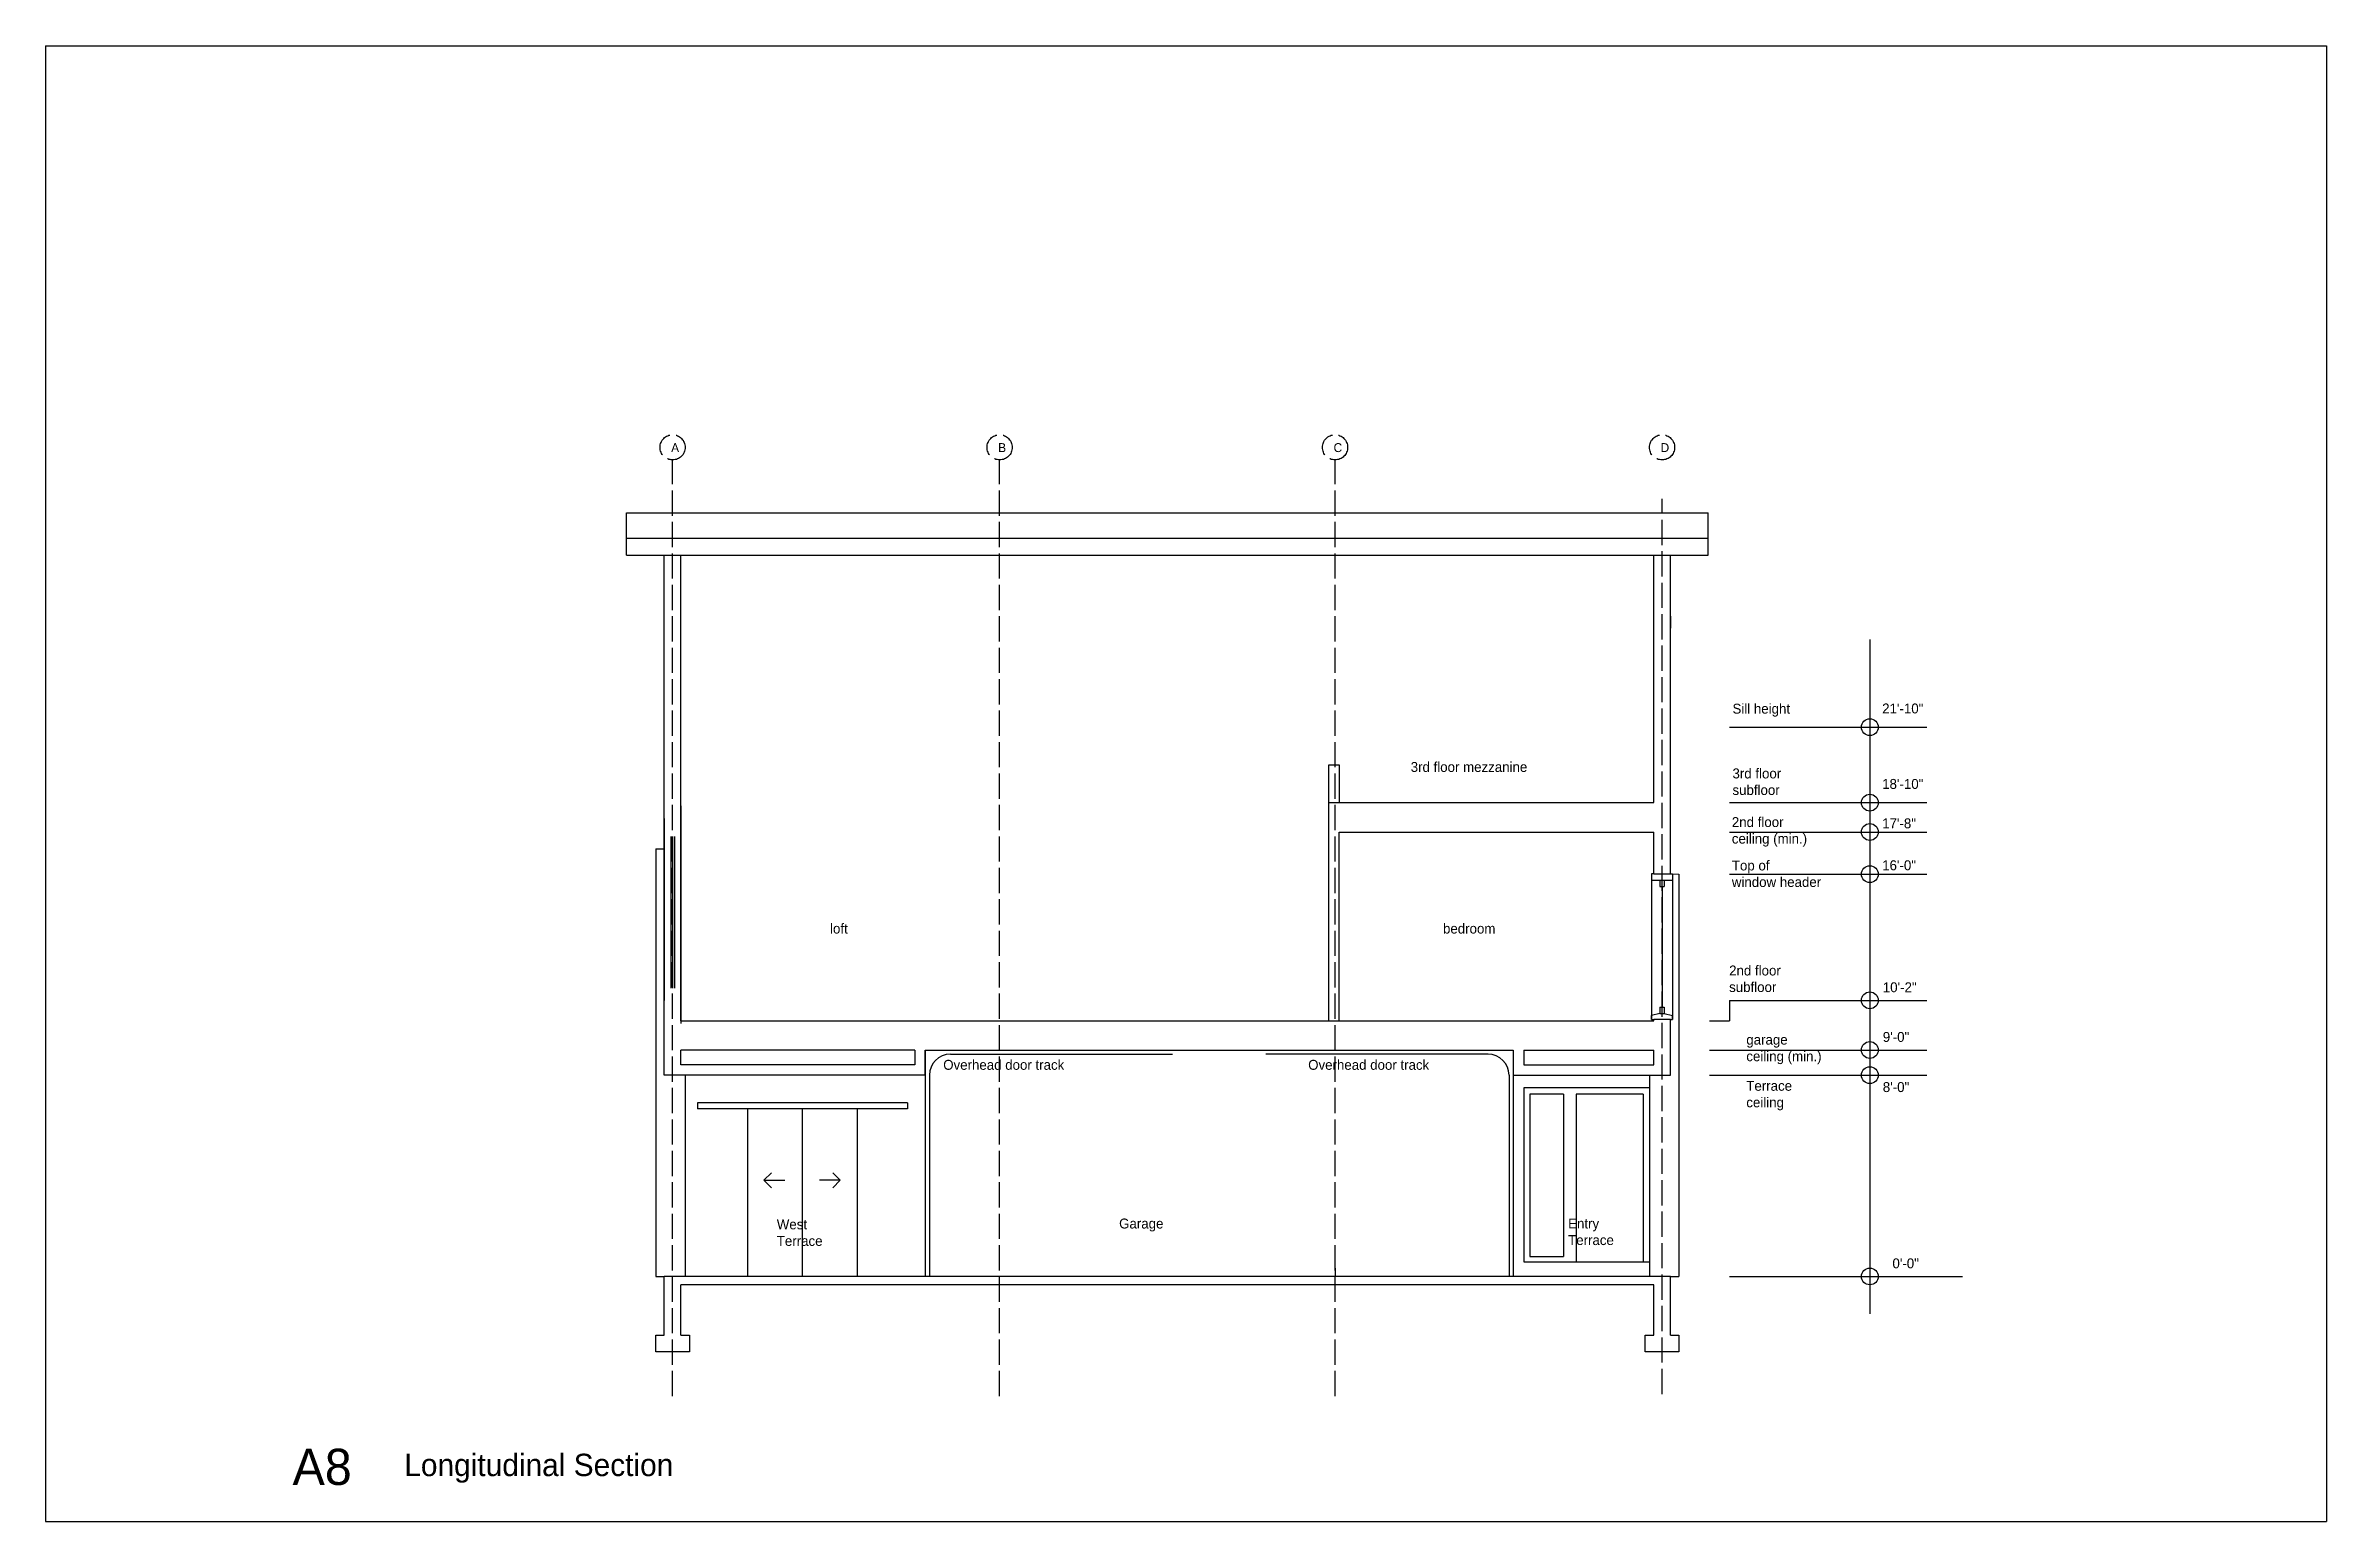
# Model space of a CAD drawing. Header units: inches. Extents: x 967 to 5652, y 452 to 3434.
# Drawn here: x 4564 to 5652, y 2730 to 3434 of the extents above; entities that cross this region are included whole.
import ezdxf

# ---------------------------------------------------------------- set-up
doc = ezdxf.new("R2010")
doc.units = ezdxf.units.IN
doc.header["$MEASUREMENT"] = 0
doc.linetypes.add('ACAD_ISO02W100', pattern=[15, 12, -3])
for name, color, linetype in [('const', 7, 'Continuous'), ('e2', 251, 'Continuous'), ('glass', 172, 'Continuous'), ('grid', 252, 'ACAD_ISO02W100'), ('millwork', 253, 'Continuous'), ('walls', 7, 'Continuous')]:
    doc.layers.add(name, color=color, linetype=linetype)

msp = doc.modelspace()

# ---------------------------------------------------------------- texts
at = {"layer": 'const', "attachment_point": 1}
for s, insert, char_height, width in [('A', (4862.6, 3244.7), 4.26, 1625.197), ('B', (5018.6, 3244.7), 4.26, 1625.197), ('C', (5178.6, 3244.7), 4.26, 1625.197), ('D', (5334.6, 3244.7), 4.26, 1625.197), ('Sill height', (5368.9, 3120.4), 4.736, 1805.775), ('21\'-10"', (5440.3, 3120.5), 4.74, 1805.775), ('3rd floor mezzanine', (5215.4, 3092.6), 4.736, 1805.775), ('3rd floor^Jsubfloor', (5368.9, 3089.5), 4.736, 1805.775), ('18\'-10"', (5440.3, 3084.5), 4.74, 1805.775), ('\\P2nd floor^Jceiling (min.)', (5368.6, 3074.2), 4.736, 1805.775), ('\\P17\'-8"', (5440.3, 3073.6), 4.74, 1805.775), ('\\PTop of \\Pwindow header', (5368.6, 3053.5), 4.736, 1805.775), ('\\P16\'-0"', (5440.3, 3053.6), 4.74, 1805.775), ('loft', (4938.4, 3015.5), 4.74, 1805.775), ('bedroom', (5230.8, 3015.5), 4.74, 1805.775), ('2nd floor^Jsubfloor', (5367.3, 2995.5), 4.736, 1805.775), ('10\'-2"', (5440.6, 2987.5), 4.74, 1805.775), ('garage^Jceiling (min.)', (5375.5, 2962.5), 4.736, 1805.775), ('9\'-0"', (5440.6, 2963.8), 4.74, 1805.775), ('Overhead door track', (4992.4, 2950.5), 4.736, 1805.775), ('Overhead door track', (5166.5, 2950.5), 4.736, 1805.775), ('Terrace^Jceiling', (5375.5, 2940.5), 4.736, 1805.775), ('8\'-0"', (5440.6, 2939.9), 4.74, 1805.775), ('West\\PTerrace', (4913, 2874.4), 4.74, 1805.775), ('Garage', (5076.3, 2874.8), 4.74, 1805.775), ('Entry^JTerrace', (5290.5, 2874.8), 4.736, 1805.775), ('0\'-0"', (5445.2, 2855.8), 4.74, 1805.775), ('A8', (4682, 2765), 17.26, 6582.049), ('Longitudinal Section', (4735.3, 2762.6), 10.656, 4062.993)]:
    msp.add_mtext(s, dxfattribs=dict(at, insert=insert, char_height=char_height, width=width))

# ---------------------------------------------------------------- linework, layer by layer
for p, q in [((4564.2, 3434.3), (4564.2, 2730.3)), ((4564.2, 3434.3), (5652.2, 3434.3)), ((5652.2, 3434.3), (5652.2, 2730.3)), ((4564.2, 2730.3), (5652.2, 2730.3))]:
    msp.add_line(p, q)
at = {"layer": 'e2'}
for p, q in [((5339.3, 3185.3), (5339.3, 3191.3)), ((4859.3, 3162.1), (4859.3, 3175.8)), ((5339.3, 3162.1), (5339.3, 3175.8)), ((5434.4, 3151.1), (5434.4, 2829.3)), ((5367.5, 3109.2), (5461.6, 3109.2)), ((4867.3, 3071.7), (4867.3, 2967.9)), ((5367.5, 3073.2), (5461.6, 3073.2)), ((4859.3, 3065.6), (4859.3, 2978.9)), ((5367.5, 3059.2), (5461.6, 3059.2)), ((4855.3, 3051.1), (4859.3, 3051.2)), ((4855.3, 3051.1), (4855.3, 2847.2)), ((4862.5, 3057.1), (4862.5, 2984.7)), ((4864.2, 3057.1), (4864.2, 2984.7)), ((5330.3, 3039.2), (5330.3, 2969.7)), ((5340.3, 3039.2), (5340.3, 2969.7)), ((5340.3, 3039.2), (5343.3, 3039.1)), ((5343.3, 3039.1), (5343.3, 2847.2)), ((5367.5, 3039.1), (5461.6, 3039.1)), ((5367.5, 2978.9), (5461.6, 2978.9)), ((5367.5, 2978.9), (5367.5, 2969.2)), ((5358, 2969.2), (5367.5, 2969.2)), ((4995.8, 2953.2), (5101.8, 2953.2)), ((5252.3, 2953.2), (5146.3, 2953.2)), ((5358, 2955.2), (5461.6, 2955.2)), ((4869.3, 2943.2), (4869.3, 2847.2)), ((4983.8, 2943.2), (4983.8, 2847.2)), ((5264.3, 2943.2), (5264.3, 2847.2)), ((5329.3, 2943.2), (5329.3, 2847.2)), ((5358, 2943.2), (5461.6, 2943.2)), ((4975.3, 2930), (4875.1, 2930)), ((4875.1, 2930), (4875.1, 2927.2)), ((4975.3, 2927.2), (4875.1, 2927.2)), ((4899.1, 2927.2), (4899.1, 2847.2)), ((4925.1, 2927.2), (4925.1, 2847.2)), ((4951.3, 2927.2), (4951.3, 2847.2)), ((4975.3, 2930), (4975.3, 2927.2)), ((5329.3, 2937.2), (5269.3, 2937.2)), ((5269.3, 2937.2), (5269.3, 2854.2)), ((5272.3, 2934.2), (5272.3, 2856.7)), ((5288.3, 2934.2), (5272.3, 2934.2)), ((5288.3, 2934.2), (5288.3, 2856.7)), ((5294.3, 2934.2), (5294.3, 2854.2)), ((5326.3, 2934.2), (5294.3, 2934.2)), ((5326.3, 2934.2), (5326.3, 2854.2)), ((4906.9, 2893.1), (4910.4, 2896.6)), ((4943.3, 2893.1), (4939.8, 2896.6)), ((4906.9, 2893.1), (4916.9, 2893.1)), ((4906.9, 2893.1), (4910.4, 2889.5)), ((4943.3, 2893.1), (4933.3, 2893.1)), ((4943.3, 2893.1), (4939.8, 2889.5)), ((5269.3, 2854.2), (5329.3, 2854.2)), ((5272.3, 2856.7), (5288.3, 2856.7)), ((4855.3, 2847.2), (4859.3, 2847.2)), ((5339.3, 2847.2), (5343.3, 2847.2)), ((5367.5, 2847.2), (5461.6, 2847.2)), ((5446.8, 2847.2), (5478.7, 2847.2))]:
    msp.add_line(p, q, dxfattribs=at)
for centre in [(5434.4, 3109.2), (5434.4, 3073.2), (5434.4, 3059.2), (5434.4, 3039.1), (5434.4, 2978.9), (5434.4, 2955.2), (5434.4, 2943.2), (5434.4, 2847.2)]:
    msp.add_circle(centre, 4, dxfattribs=at)
for centre, start, end in [((4995.8, 2943.2), 90, 180), ((5252.3, 2943.2), 0, 90)]:
    msp.add_arc(centre, 10, start, end, dxfattribs=at)
at = {"layer": 'glass'}
msp.add_line((4863.3, 3057.1), (4863.3, 2984.7), dxfattribs=at)
at = {"layer": 'grid'}
for p, q in [((4863.3, 2790.1), (4863.3, 3236.7)), ((5019.3, 2790.1), (5019.3, 3236.7)), ((5179.3, 2790.1), (5179.3, 3236.7)), ((5335.3, 2791.1), (5335.3, 3218.1))]:
    msp.add_line(p, q, dxfattribs=at)
for centre in [(4863.3, 3242.7), (5019.3, 3242.7), (5179.3, 3242.7), (5335.3, 3242.7)]:
    msp.add_circle(centre, 6, dxfattribs=at)
at = {"layer": 'millwork'}
for p, q in [((4841.3, 3199.3), (4841.3, 3211.4)), ((4841.3, 3211.4), (5357.3, 3211.4)), ((5357.3, 3199.3), (5357.3, 3211.4))]:
    msp.add_line(p, q, dxfattribs=at)
at = {"layer": 'walls'}
for p, q in [((4841.3, 3191.3), (4841.3, 3199.3)), ((4841.3, 3199.3), (5357.3, 3199.3)), ((5357.3, 3191.3), (5357.3, 3199.3)), ((4841.3, 3191.3), (5357.3, 3191.3)), ((4859.3, 2943.2), (4859.3, 3191.3)), ((4867.3, 2969.2), (4867.3, 3191.3)), ((5331.3, 3073.2), (5331.3, 3191.3)), ((5339.3, 3061.5), (5339.3, 3191.3)), ((5339.3, 3175.8), (5339.3, 3185.3)), ((5339.3, 3162.1), (5339.3, 3156.5)), ((5176.3, 2969.2), (5176.3, 3091.2)), ((5176.3, 3091.2), (5181.3, 3091.2)), ((5181.3, 3091.2), (5181.3, 3073.2)), ((5176.3, 3073.2), (5331.3, 3073.2)), ((5181.3, 2969.2), (5181.3, 3059.2)), ((5181.3, 3059.2), (5331.3, 3059.2)), ((5331.3, 3039.2), (5331.3, 3059.2)), ((5339.3, 3039.2), (5339.3, 3061.5)), ((5330.3, 3039.2), (5330.3, 3036.2)), ((5331.3, 3039.2), (5330.3, 3039.2)), ((5330.3, 3036.2), (5340.3, 3036.2)), ((5331.3, 3039.2), (5339.3, 3039.2)), ((5334.3, 3036.2), (5336.3, 3036.2)), ((5334.3, 3036.2), (5334.3, 3033.2)), ((5336.3, 3036.2), (5336.3, 3033.2)), ((5339.3, 3039.2), (5340.3, 3039.2)), ((5340.3, 3039.2), (5340.3, 3036.2)), ((5334.3, 3033.2), (5336.3, 3033.2)), ((5335.3, 3033.2), (5335.3, 2975.7)), ((5334.3, 2972.7), (5330.3, 2971.7)), ((5330.3, 2969.7), (5330.3, 2971.7)), ((5334.3, 2975.7), (5334.3, 2972.7)), ((5334.3, 2975.7), (5336.3, 2975.7)), ((5334.3, 2972.7), (5336.3, 2972.7)), ((5336.3, 2975.7), (5336.3, 2972.7)), ((5336.3, 2972.7), (5340.3, 2971.7)), ((5340.3, 2969.7), (5340.3, 2971.7)), ((4867.3, 2969.2), (5331.3, 2969.2)), ((5330.3, 2969.7), (5331.3, 2969.7)), ((5331.3, 2969.2), (5331.3, 2969.7)), ((5339.3, 2969.7), (5331.3, 2969.7)), ((5339.3, 2943.2), (5339.3, 2969.7)), ((5339.3, 2969.7), (5340.3, 2969.7)), ((5340.3, 2969.7), (5340.3, 2969.7)), ((4978.8, 2955.2), (4867.3, 2955.2)), ((4867.3, 2948.2), (4867.3, 2955.2)), ((4978.8, 2955.2), (4978.8, 2948.2)), ((4983.8, 2955.2), (5264.3, 2955.2)), ((4983.8, 2943.2), (4983.8, 2955.2)), ((4983.8, 2955.2), (4983.8, 2943.2)), ((5264.3, 2955.2), (5264.3, 2943.2)), ((5269.3, 2955.2), (5269.3, 2948.2)), ((5269.3, 2955.2), (5331.3, 2955.2)), ((5331.3, 2948.2), (5331.3, 2955.2)), ((4983.8, 2943.2), (4859.3, 2943.2)), ((4978.8, 2948.2), (4867.3, 2948.2)), ((4985.8, 2943.2), (4985.8, 2847.2)), ((5262.3, 2943.2), (5262.3, 2847.2)), ((5264.3, 2943.2), (5339.3, 2943.2)), ((5269.3, 2948.2), (5331.3, 2948.2)), ((5179.3, 2851.2), (5179.3, 2847.2)), ((5339.3, 2847.2), (4859.3, 2847.2)), ((4859.3, 2819.2), (4859.3, 2847.2)), ((5331.3, 2843.2), (4867.3, 2843.2)), ((4867.3, 2819.2), (4867.3, 2843.2)), ((5331.3, 2819.2), (5331.3, 2843.2)), ((5339.3, 2819.2), (5339.3, 2847.2)), ((4855.3, 2819.2), (4859.3, 2819.2)), ((4855.3, 2811.2), (4855.3, 2819.2)), ((4867.3, 2819.2), (4871.3, 2819.2)), ((4871.3, 2819.2), (4871.3, 2811.2)), ((5327.3, 2811.2), (5327.3, 2819.2)), ((5327.3, 2819.2), (5331.3, 2819.2)), ((5339.3, 2819.2), (5343.3, 2819.2)), ((5343.3, 2819.2), (5343.3, 2811.2)), ((4871.3, 2811.2), (4855.3, 2811.2)), ((5343.3, 2811.2), (5327.3, 2811.2))]:
    msp.add_line(p, q, dxfattribs=at)

msp.set_redraw_order([(e.dxf.handle, doc.entitydb.next_handle()) for e in msp.query("TEXT MTEXT ATTDEF DIMENSION ARC_DIMENSION")])  # texts and dimensions are drawn at this point

doc.saveas('drawing.dxf')
